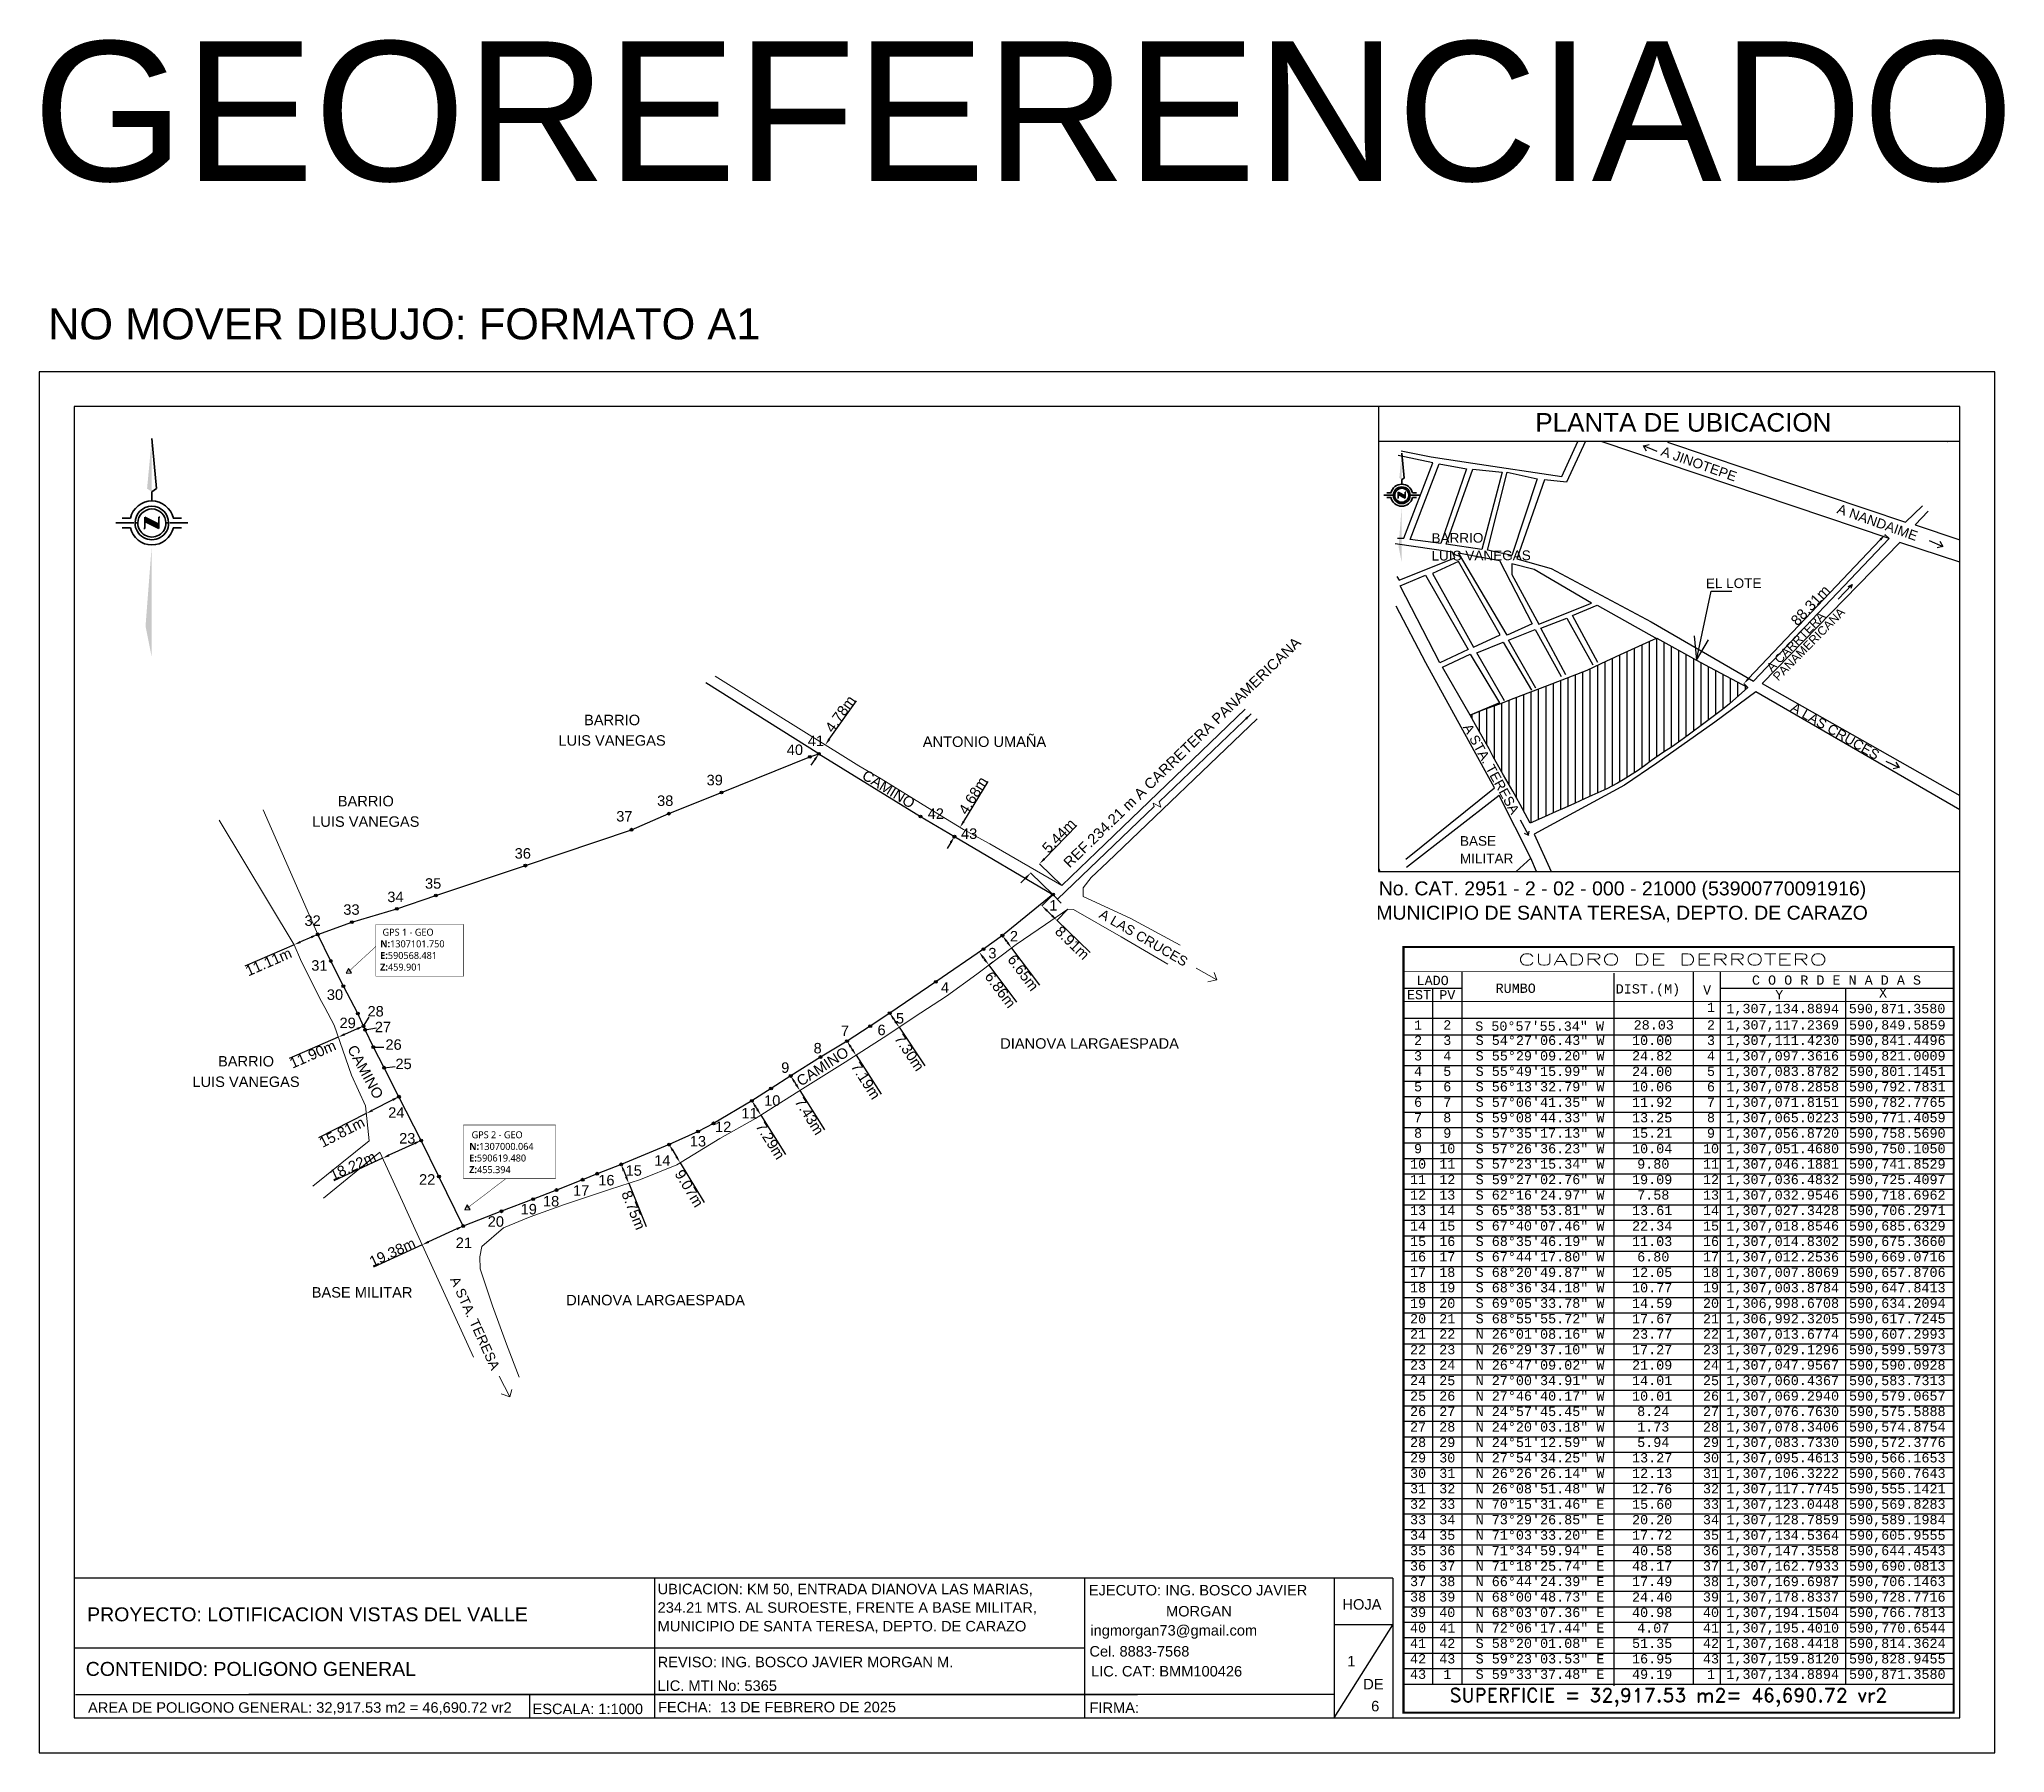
# Model space of a CAD drawing. Header units: millimetres. Extents: x 590435 to 591281, y 1306766 to 1307503.
import ezdxf
from ezdxf.enums import TextEntityAlignment as Align

# ---------------------------------------------------------------- set-up
doc = ezdxf.new("R2010")
doc.units = ezdxf.units.MM
doc.header["$PDMODE"] = 32
doc.header["$PDSIZE"] = 0.2
for name, color, linetype in [('2', 1, 'Continuous'), ('A-JARDINERAS', 4, 'Continuous'), ('CAJETIN', 5, 'Continuous'), ('CERCO', 6, 'Continuous'), ('CIRCULO', 1, 'Continuous'), ('CVL_CUADCON', 1, 'Continuous'), ('CVL_CUADCON_LIN', 8, 'Continuous'), ('CVL_CUADCON_TIT', 1, 'Continuous'), ('CVL_CUADCON_TX', 2, 'Continuous'), ('CVL_PUNTO', 2, 'Continuous'), ('MOJONES GEODESICOS', 7, 'Continuous'), ('poligono', 4, 'Continuous'), ('POLIGONO MATRIZ REPLANTEO', 3, 'Continuous'), ('POLIGONO PLANO', 1, 'Continuous'), ('TEXT. FORMAT.', 2, 'Continuous')]:
    doc.layers.add(name, color=color, linetype=linetype)
for name, color, linetype, lineweight in [('_TEXTO', 2, 'Continuous', 25), ('COTAS', 3, 'Continuous', 5), ('PUNTOS PI MATRIZ', 2, 'Continuous', 5)]:
    doc.layers.add(name, color=color, linetype=linetype, lineweight=lineweight)
doc.layers.add('POL. GENERAL', color=7, linetype='Continuous', lineweight=35, true_color=0xcb1558)
doc.styles.add('CURVAS', font='arial.ttf', dxfattribs={"height": 1})
doc.styles.add('HUECA1', font='hueca1.shx')
doc.styles.add('MONOTXT4', font='monotxt4.shx')
doc.styles.add('PUNTOS PI', font='arial.ttf', dxfattribs={"height": 4.5})
doc.styles.add('ROTULOS PI', font='arial.ttf', dxfattribs={"height": 3.5})
doc.dimstyles.get("Standard").update_dxf_attribs({"dimtxt": 4.5, "dimasz": 3, "dimexe": 0.05, "dimexo": 0.0625, "dimgap": 0.09, "dimtad": 2, "dimzin": 0, "dimdsep": 46, "dimtxsty": 'PUNTOS PI', "dimcen": 0.09, "dimclrd": 1, "dimclre": 1, "dimclrt": 3, "dimaunit": 1, "dimadec": 3, "dimazin": 0, "dimtfac": 1, "dimtofl": 0, "dimtmove": 0, "dimatfit": 3, "dimfxl": 1, "dimtolj": 1, "dimtzin": 0, "dimarcsym": 0})

msp = doc.modelspace()

# ---------------------------------------------------------------- texts
at = {"style": 'ROTULOS PI'}
for s, height, p in [('NO MOVER DIBUJO: FORMATO A1', 13.33333, (590439.188, 1307373.684)), ('PLANTA DE UBICACION', 8, (591078.805, 1307334.001)), ('No. CAT. 2951 - 2 - 02 - 000 - 21000 (53900770091916)', 6, (591011.434, 1307134.562)), ('MUNICIPIO DE SANTA TERESA, DEPTO. DE CARAZO', 6, (591010.379, 1307124.094))]:
    msp.add_text(s, height=height, dxfattribs=at).set_placement(p)
at = {"layer": '_TEXTO', "style": 'PUNTOS PI'}
for s, p in [('BARRIO', (590681.739, 1307207.747)), ('ANTONIO UMAÑA', (590841.906, 1307198.403, -460.616)), ('LUIS VANEGAS', (590681.739, 1307198.94)), ('BARRIO', (590575.829, 1307172.847)), ('LUIS VANEGAS', (590575.829, 1307164.04)), ('DIANOVA LARGAESPADA', (590887.096, 1307068.598, -460.616)), ('BARRIO', (590524.31, 1307060.949)), ('LUIS VANEGAS', (590524.31, 1307052.142)), ('BASE MILITAR', (590574.222, 1306961.559, -460.616)), ('DIANOVA LARGAESPADA', (590700.445, 1306958.237, -460.616))]:
    msp.add_text(s, height=4.5, dxfattribs=at).set_placement(p, align=Align.CENTER)
for rotation, p in [(328.18485, (590799.485, 1307178.343)), (298.42154, (590573.683, 1307057.542)), (33.015572, (590773.473, 1307059.082))]:
    msp.add_text('CAMINO', height=4.5, rotation=rotation, dxfattribs=at).set_placement(p, align=Align.CENTER)
at = {"layer": '_TEXTO', "char_height": 3, "attachment_point": 4, "style": 'PUNTOS PI'}
for s, insert in [('{\\fRoboto Black|b0|i0|c0|p2;\\C1; GPS 1 - GEO}\\P{\\fRoboto Thin|b1|i0|c0|p2;\\C2;N:\\fRoboto Thin|b0|i0|c0|p2;1307101.750}\\P{\\fRoboto Thin|b1|i0|c0|p2;\\C3;E:\\fRoboto Thin|b0|i0|c0|p2;590568.481}\\P{\\fRoboto Thin|b1|i0|c0|p2;\\C4;Z:\\fRoboto Thin|b0|i0|c0|p2;459.901}', (590582, 1307111.181)), ('{\\fRoboto Black|b0|i0|c0|p2;\\C1; GPS 2 - GEO}\\P{\\fRoboto Thin|b1|i0|c0|p2;\\C2;N:\\fRoboto Thin|b0|i0|c0|p2;1307000.064}\\P{\\fRoboto Thin|b1|i0|c0|p2;\\C3;E:\\fRoboto Thin|b0|i0|c0|p2;590619.480}\\P{\\fRoboto Thin|b1|i0|c0|p2;\\C4;Z:\\fRoboto Thin|b0|i0|c0|p2;455.394}', (590620.295, 1307024.057))]:
    msp.add_mtext(s, dxfattribs=dict(at, insert=insert))
at = {"layer": 'A-JARDINERAS', "style": 'PUNTOS PI'}
msp.add_text('GEOREFERENCIADO', height=60, dxfattribs=at).set_placement((590432.492, 1307441.868))
at = {"layer": 'COTAS', "color": 3, "insert": (590926.893, 1307196.057), "char_height": 4.5, "attachment_point": 5, "rotation": 44.079894, "style": 'PUNTOS PI'}
msp.add_mtext('\\A1;REF.234.21 m A CARRETERA PANAMERICANA', dxfattribs=at)
at = {"layer": 'CVL_CUADCON_TIT', "color": 1, "style": 'HUECA1', "width": 1.450219}
msp.add_text('CUADRO DE DERROTERO', height=5, dxfattribs=at).set_placement((591071.397, 1307104.463), (591204.334, 1307104.463), align=Align.FIT)
at = {"layer": 'CVL_CUADCON_TIT', "color": 1, "style": 'MONOTXT4'}
for s, p in [('LADO', (591034.642, 1307095.977)), ('C O O R D E N A D A S', (591208.315, 1307096.125)), ('X', (591228.324, 1307090.577)), ('EST', (591028.765, 1307089.838)), ('PV', (591040.937, 1307089.809)), ('Y', (591183.696, 1307089.87))]:
    msp.add_text(s, height=4, dxfattribs=at).set_placement(p, align=Align.CENTER)
at = {"layer": 'CVL_CUADCON_TIT', "color": 1}
for s, height, style, p in [('RUMBO', 4, 'MONOTXT4', (591070.351, 1307094.62)), ('DIST.(M)', 4, 'MONOTXT4', (591127.224, 1307093.913)), ('V', 4, 'MONOTXT4', (591152.68, 1307093.913)), ('SUPERFICIE = 32,917.53 m2= 46,690.72 vr2', 6, 'HUECA1', (591136.025, 1306789.643))]:
    msp.add_text(s, height=height, dxfattribs=dict(at, style=style)).set_placement(p, align=Align.MIDDLE)
at = {"layer": 'CVL_CUADCON_TX', "style": 'CURVAS'}
for s, height, rotation, p in [('A JINOTEPE', 4.1667, 340.417117, (591132.463, 1307323.896)), ('A NANDAIME', 4.1667, 340.417117, (591208.195, 1307299.089)), ('BARRIO ', 4.1667, 0.259435, (591034.149, 1307286.162)), ('LUIS VANEGAS', 4.16667, 0.259435, (591034.149, 1307278.555)), ('EL LOTE', 4.1667, 0.259435, (591152.125, 1307266.664)), ('A CARRTERA ', 3.7, 45.533498, (591180.488, 1307230.525)), ('PANAMERICANA', 3.7, 45.533498, (591183.279, 1307226.508)), ('A LAS CRUCES', 4.16667, 329.855872, (591188.26, 1307214.141)), ('A STA. TERESA', 4.16667, 298.967787, (591047.534, 1307206.898)), ('BASE', 4.1667, 0.259435, (591046.388, 1307155.864)), ('MILITAR', 4.1667, 0.259435, (591046.388, 1307148.257)), ('A LAS CRUCES', 4.16667, 329.855872, (590890.805, 1307125.236)), ('A STA. TERESA', 4.16667, 294.356633, (590611.96, 1306969.404))]:
    msp.add_text(s, height=height, rotation=rotation, dxfattribs=at).set_placement(p)
at = {"layer": 'CVL_CUADCON_TX', "color": 2, "style": 'MONOTXT4'}
for s, p in [('1', (591154.341, 1307084.441)), ('1', (591028.369, 1307076.843)), ('2', (591040.925, 1307076.843)), ('2', (591154.341, 1307076.843)), ('2', (591028.369, 1307070.193)), ('3', (591040.925, 1307070.193)), ('3', (591154.341, 1307070.193)), ('4', (591028.369, 1307056.893)), ('3', (591028.369, 1307063.543)), ('4', (591040.925, 1307063.543)), ('5', (591040.925, 1307056.893)), ('4', (591154.341, 1307063.543)), ('5', (591154.341, 1307056.893)), ('5', (591028.369, 1307050.243)), ('6', (591040.925, 1307050.243)), ('6', (591154.341, 1307050.243)), ('6', (591028.369, 1307043.594)), ('7', (591040.925, 1307043.594)), ('7', (591154.341, 1307043.594)), ('7', (591028.369, 1307036.944)), ('8', (591040.925, 1307036.944)), ('8', (591154.341, 1307036.944)), ('8', (591028.369, 1307030.294)), ('9', (591028.369, 1307023.644)), ('10', (591040.925, 1307023.644)), ('9', (591040.925, 1307030.294)), ('10', (591154.341, 1307023.644)), ('9', (591154.341, 1307030.294)), ('10', (591028.369, 1307016.994)), ('11', (591040.925, 1307016.994)), ('11', (591154.341, 1307016.994)), ('11', (591028.369, 1307010.344)), ('12', (591040.925, 1307010.344)), ('12', (591154.341, 1307010.344)), ('12', (591028.369, 1307003.695)), ('13', (591040.925, 1307003.695)), ('13', (591154.341, 1307003.695)), ('13', (591028.369, 1306997.045)), ('14', (591028.369, 1306990.395)), ('14', (591040.925, 1306997.045)), ('15', (591040.925, 1306990.395)), ('14', (591154.341, 1306997.045)), ('15', (591154.341, 1306990.395)), ('15', (591028.369, 1306983.745)), ('16', (591040.925, 1306983.745)), ('16', (591154.341, 1306983.745)), ('16', (591028.369, 1306977.095)), ('17', (591040.925, 1306977.095)), ('17', (591154.341, 1306977.095)), ('17', (591028.369, 1306970.446)), ('18', (591028.369, 1306963.796)), ('18', (591040.925, 1306970.446)), ('19', (591040.925, 1306963.796)), ('18', (591154.341, 1306970.446)), ('19', (591154.341, 1306963.796)), ('19', (591028.369, 1306957.146)), ('20', (591040.925, 1306957.146)), ('20', (591154.341, 1306957.146)), ('20', (591028.369, 1306950.496)), ('21', (591040.925, 1306950.496)), ('21', (591154.341, 1306950.496)), ('21', (591028.369, 1306943.846)), ('22', (591040.925, 1306943.846)), ('22', (591154.341, 1306943.846)), ('22', (591028.369, 1306937.196)), ('23', (591028.369, 1306930.547)), ('23', (591040.925, 1306937.196)), ('24', (591040.925, 1306930.547)), ('23', (591154.341, 1306937.196)), ('24', (591154.341, 1306930.547)), ('24', (591028.369, 1306923.897)), ('25', (591040.925, 1306923.897)), ('25', (591154.341, 1306923.897)), ('25', (591028.369, 1306917.247)), ('26', (591040.925, 1306917.247)), ('26', (591154.341, 1306917.247)), ('26', (591028.369, 1306910.597)), ('27', (591040.925, 1306910.597)), ('27', (591154.341, 1306910.597)), ('27', (591028.369, 1306903.947)), ('28', (591028.369, 1306897.297)), ('28', (591040.925, 1306903.947)), ('29', (591040.925, 1306897.297)), ('28', (591154.341, 1306903.947)), ('29', (591154.341, 1306897.297)), ('29', (591028.369, 1306890.648)), ('30', (591040.925, 1306890.648)), ('30', (591154.341, 1306890.648)), ('30', (591028.369, 1306883.998)), ('31', (591040.925, 1306883.998)), ('31', (591154.341, 1306883.998)), ('31', (591028.369, 1306877.348)), ('32', (591028.369, 1306870.698)), ('32', (591040.925, 1306877.348)), ('33', (591040.925, 1306870.698)), ('32', (591154.341, 1306877.348)), ('33', (591154.341, 1306870.698)), ('33', (591028.369, 1306864.048)), ('34', (591040.925, 1306864.048)), ('34', (591154.341, 1306864.048)), ('34', (591028.369, 1306857.398)), ('35', (591040.925, 1306857.398)), ('35', (591154.341, 1306857.398)), ('35', (591028.369, 1306850.749)), ('36', (591040.925, 1306850.749)), ('36', (591154.341, 1306850.749)), ('36', (591028.369, 1306844.099)), ('37', (591028.369, 1306837.449)), ('37', (591040.925, 1306844.099)), ('38', (591040.925, 1306837.449)), ('37', (591154.341, 1306844.099)), ('38', (591154.341, 1306837.449)), ('38', (591028.369, 1306830.799)), ('39', (591040.925, 1306830.799)), ('39', (591154.341, 1306830.799)), ('39', (591028.369, 1306824.149)), ('40', (591040.925, 1306824.149)), ('40', (591154.341, 1306824.149)), ('40', (591028.369, 1306817.499)), ('41', (591040.925, 1306817.499)), ('41', (591154.341, 1306817.499)), ('41', (591028.369, 1306810.85)), ('42', (591028.369, 1306804.2)), ('42', (591040.925, 1306810.85)), ('43', (591040.925, 1306804.2)), ('42', (591154.341, 1306810.85)), ('43', (591154.341, 1306804.2)), ('43', (591028.369, 1306797.55)), ('1', (591040.925, 1306797.55)), ('1', (591154.341, 1306797.55))]:
    msp.add_text(s, height=4, dxfattribs=at).set_placement(p, align=Align.CENTER)
for s, p in [('1,307,134.8894', (591160.956, 1307083.887)), ('590,871.3580', (591213.604, 1307083.887)), ('S 50%%d57\'55.34" W', (591052.949, 1307076.318)), ('28.03', (591121.076, 1307076.843)), ('1,307,117.2369', (591160.956, 1307076.843)), ('590,849.5859', (591213.698, 1307076.843)), ('S 54%%d27\'06.43" W', (591053.131, 1307070.193)), ('10.00', (591120.385, 1307070.193)), ('1,307,111.4230', (591160.956, 1307070.193)), ('590,841.4496', (591213.698, 1307070.193)), ('S 55%%d29\'09.20" W', (591053.131, 1307063.543)), ('S 55%%d49\'15.99" W', (591053.131, 1307056.893)), ('24.82', (591120.385, 1307063.543)), ('24.00', (591120.385, 1307056.893)), ('1,307,097.3616', (591160.956, 1307063.543)), ('1,307,083.8782', (591160.956, 1307056.893)), ('590,821.0009', (591213.698, 1307063.543)), ('590,801.1451', (591213.698, 1307056.893)), ('S 56%%d13\'32.79" W', (591053.131, 1307050.243)), ('10.06', (591120.385, 1307050.243)), ('1,307,078.2858', (591160.956, 1307050.243)), ('590,792.7831', (591213.698, 1307050.243)), ('S 57%%d06\'41.35" W', (591053.131, 1307043.594)), ('11.92', (591120.385, 1307043.594)), ('1,307,071.8151', (591160.956, 1307043.594)), ('590,782.7765', (591213.698, 1307043.594)), ('S 59%%d08\'44.33" W', (591053.131, 1307036.944)), ('13.25', (591120.385, 1307036.944)), ('1,307,065.0223', (591160.956, 1307036.944)), ('590,771.4059', (591213.698, 1307036.944)), ('S 57%%d35\'17.13" W', (591053.131, 1307030.294)), ('S 57%%d26\'36.23" W', (591053.131, 1307023.644)), ('15.21', (591120.385, 1307030.294)), ('10.04', (591120.385, 1307023.644)), ('1,307,056.8720', (591160.956, 1307030.294)), ('1,307,051.4680', (591160.956, 1307023.644)), ('590,758.5690', (591213.698, 1307030.294)), ('590,750.1050', (591213.698, 1307023.644)), ('S 57%%d23\'15.34" W', (591053.131, 1307016.994)), ('9.80', (591122.602, 1307016.994)), ('1,307,046.1881', (591160.956, 1307016.994)), ('590,741.8529', (591213.698, 1307016.994)), ('S 59%%d27\'02.76" W', (591053.131, 1307010.344)), ('19.09', (591120.385, 1307010.344)), ('1,307,036.4832', (591160.956, 1307010.344)), ('590,725.4097', (591213.698, 1307010.344)), ('S 62%%d16\'24.97" W', (591053.131, 1307003.695)), ('S 65%%d38\'53.81" W', (591053.131, 1306997.045)), ('7.58', (591122.602, 1307003.695)), ('1,307,032.9546', (591160.956, 1307003.695)), ('590,718.6962', (591213.698, 1307003.695)), ('S 67%%d40\'07.46" W', (591053.131, 1306990.395)), ('22.34', (591120.385, 1306990.395)), ('13.61', (591120.385, 1306997.045)), ('1,307,027.3428', (591160.956, 1306997.045)), ('1,307,018.8546', (591160.956, 1306990.395)), ('590,706.2971', (591213.698, 1306997.045)), ('590,685.6329', (591213.698, 1306990.395)), ('S 68%%d35\'46.19" W', (591053.131, 1306983.745)), ('11.03', (591120.385, 1306983.745)), ('1,307,014.8302', (591160.956, 1306983.745)), ('590,675.3660', (591213.698, 1306983.745)), ('S 67%%d44\'17.80" W', (591053.131, 1306977.095)), ('6.80', (591122.602, 1306977.095)), ('1,307,012.2536', (591160.956, 1306977.095)), ('590,669.0716', (591213.698, 1306977.095)), ('S 68%%d20\'49.87" W', (591053.131, 1306970.446)), ('S 68%%d36\'34.18" W', (591053.131, 1306963.796)), ('12.05', (591120.385, 1306970.446)), ('10.77', (591120.385, 1306963.796)), ('1,307,007.8069', (591160.956, 1306970.446)), ('1,307,003.8784', (591160.956, 1306963.796)), ('590,657.8706', (591213.698, 1306970.446)), ('590,647.8413', (591213.698, 1306963.796)), ('S 69%%d05\'33.78" W', (591053.131, 1306957.146)), ('14.59', (591120.385, 1306957.146)), ('1,306,998.6708', (591160.956, 1306957.146)), ('590,634.2094', (591213.698, 1306957.146)), ('S 68%%d55\'55.72" W', (591053.131, 1306950.496)), ('17.67', (591120.385, 1306950.496)), ('1,306,992.3205', (591160.956, 1306950.496)), ('590,617.7245', (591213.698, 1306950.496)), ('N 26%%d01\'08.16" W', (591053.131, 1306943.846)), ('23.77', (591120.385, 1306943.846)), ('1,307,013.6774', (591160.956, 1306943.846)), ('590,607.2993', (591213.698, 1306943.846)), ('N 26%%d29\'37.10" W', (591053.131, 1306937.196)), ('N 26%%d47\'09.02" W', (591053.131, 1306930.547)), ('21.09', (591120.385, 1306930.547)), ('17.27', (591120.385, 1306937.196)), ('1,307,029.1296', (591160.956, 1306937.196)), ('1,307,047.9567', (591160.956, 1306930.547)), ('590,599.5973', (591213.698, 1306937.196)), ('590,590.0928', (591213.698, 1306930.547)), ('N 27%%d00\'34.91" W', (591053.131, 1306923.897)), ('14.01', (591120.385, 1306923.897)), ('1,307,060.4367', (591160.956, 1306923.897)), ('590,583.7313', (591213.698, 1306923.897)), ('N 27%%d46\'40.17" W', (591053.131, 1306917.247)), ('10.01', (591120.385, 1306917.247)), ('1,307,069.2940', (591160.956, 1306917.247)), ('590,579.0657', (591213.698, 1306917.247)), ('N 24%%d57\'45.45" W', (591053.131, 1306910.597)), ('N 24%%d20\'03.18" W', (591053.131, 1306903.947)), ('8.24', (591122.602, 1306910.597)), ('1,307,076.7630', (591160.956, 1306910.597)), ('590,575.5888', (591213.698, 1306910.597)), ('N 24%%d51\'12.59" W', (591053.131, 1306897.297)), ('5.94', (591122.602, 1306897.297)), ('1.73', (591122.602, 1306903.947)), ('1,307,078.3406', (591160.956, 1306903.947)), ('1,307,083.7330', (591160.956, 1306897.297)), ('590,574.8754', (591213.698, 1306903.947)), ('590,572.3776', (591213.698, 1306897.297)), ('N 27%%d54\'34.25" W', (591053.131, 1306890.648)), ('13.27', (591120.385, 1306890.648)), ('1,307,095.4613', (591160.956, 1306890.648)), ('590,566.1653', (591213.698, 1306890.648)), ('N 26%%d26\'26.14" W', (591053.131, 1306883.998)), ('12.13', (591120.385, 1306883.998)), ('1,307,106.3222', (591160.956, 1306883.998)), ('590,560.7643', (591213.698, 1306883.998)), ('N 26%%d08\'51.48" W', (591053.131, 1306877.348)), ('N 70%%d15\'31.46" E', (591053.131, 1306870.698)), ('12.76', (591120.385, 1306877.348)), ('15.60', (591120.385, 1306870.698)), ('1,307,117.7745', (591160.956, 1306877.348)), ('1,307,123.0448', (591160.956, 1306870.698)), ('590,555.1421', (591213.698, 1306877.348)), ('590,569.8283', (591213.698, 1306870.698)), ('N 73%%d29\'26.85" E', (591053.131, 1306864.048)), ('20.20', (591120.385, 1306864.048)), ('1,307,128.7859', (591160.956, 1306864.048)), ('590,589.1984', (591213.698, 1306864.048)), ('N 71%%d03\'33.20" E', (591053.131, 1306857.398)), ('17.72', (591120.385, 1306857.398)), ('1,307,134.5364', (591160.956, 1306857.398)), ('590,605.9555', (591213.698, 1306857.398)), ('N 71%%d34\'59.94" E', (591053.131, 1306850.749)), ('40.58', (591120.385, 1306850.749)), ('1,307,147.3558', (591160.956, 1306850.749)), ('590,644.4543', (591213.698, 1306850.749)), ('N 71%%d18\'25.74" E', (591053.131, 1306844.099)), ('N 66%%d44\'24.39" E', (591053.131, 1306837.449)), ('48.17', (591120.385, 1306844.099)), ('17.49', (591120.385, 1306837.449)), ('1,307,162.7933', (591160.956, 1306844.099)), ('1,307,169.6987', (591160.956, 1306837.449)), ('590,690.0813', (591213.698, 1306844.099)), ('590,706.1463', (591213.698, 1306837.449)), ('N 68%%d00\'48.73" E', (591053.131, 1306830.799)), ('24.40', (591120.385, 1306830.799)), ('1,307,178.8337', (591160.956, 1306830.799)), ('590,728.7716', (591213.698, 1306830.799)), ('N 68%%d03\'07.36" E', (591053.131, 1306824.149)), ('40.98', (591120.385, 1306824.149)), ('1,307,194.1504', (591160.956, 1306824.149)), ('590,766.7813', (591213.698, 1306824.149)), ('S 58%%d20\'01.08" E', (591053.131, 1306810.85)), ('N 72%%d06\'17.44" E', (591053.131, 1306817.499)), ('4.07', (591122.602, 1306817.499)), ('1,307,195.4010', (591160.956, 1306817.499)), ('590,770.6544', (591213.698, 1306817.499)), ('S 59%%d23\'03.53" E', (591053.131, 1306804.2)), ('51.35', (591120.385, 1306810.85)), ('16.95', (591120.385, 1306804.2)), ('1,307,168.4418', (591160.956, 1306810.85)), ('1,307,159.8120', (591160.956, 1306804.2)), ('590,814.3624', (591213.698, 1306810.85)), ('590,828.9455', (591213.698, 1306804.2)), ('S 59%%d33\'37.48" E', (591053.131, 1306797.55)), ('49.19', (591120.385, 1306797.55)), ('1,307,134.8894', (591160.956, 1306797.55)), ('590,871.3580', (591213.698, 1306797.55))]:
    msp.add_text(s, height=4, dxfattribs=at).set_placement(p)
at = {"layer": 'PUNTOS PI MATRIZ', "color": 2, "style": 'PUNTOS PI'}
for s, p in [('40', (590756.876, 1307194.94)), ('41', (590765.925, 1307198.793)), ('39', (590722.39, 1307181.907)), ('37', (590683.535, 1307166.325)), ('38', (590701.095, 1307173.029)), ('42', (590817.473, 1307167.468)), ('43', (590831.802, 1307158.852)), ('36', (590639.848, 1307150.36)), ('35', (590601.286, 1307137.425)), ('33', (590566.163, 1307126.2)), ('34', (590585.089, 1307131.657)), ('1', (590869.779, 1307127.992)), ('32', (590549.465, 1307121.431)), ('3', (590843.558, 1307107.456)), ('2', (590852.831, 1307114.735)), ('31', (590552.373, 1307102.172)), ('30', (590559.07, 1307089.598)), ('4', (590823.17, 1307092.709)), ('28', (590576.555, 1307082.463)), ('29', (590564.529, 1307077.444)), ('27', (590579.707, 1307075.702)), ('7', (590780.152, 1307074.081)), ('6', (590795.874, 1307074.424)), ('5', (590803.834, 1307079.428)), ('26', (590584.276, 1307068.136)), ('8', (590768.408, 1307066.583)), ('25', (590588.575, 1307059.84)), ('9', (590754.456, 1307058.229)), ('24', (590585.465, 1307038.894)), ('10', (590747.117, 1307044.068)), ('12', (590726.006, 1307032.755)), ('11', (590737.362, 1307038.632)), ('23', (590590.149, 1307027.816)), ('13', (590715.168, 1307026.545)), ('15', (590687.563, 1307013.955)), ('14', (590699.858, 1307018.293)), ('22', (590598.703, 1307010.131)), ('17', (590664.96, 1307005.397)), ('16', (590675.798, 1307009.794)), ('19', (590642.404, 1306997.339)), ('18', (590652.006, 1307000.76)), ('20', (590628.266, 1306992.039)), ('21', (590614.513, 1306982.894))]:
    msp.add_text(s, height=4.5, dxfattribs=at).set_placement(p)
at = {"layer": 'TEXT. FORMAT.', "style": 'ROTULOS PI'}
for s, height, p in [('UBICACION: KM 50, ENTRADA DIANOVA LAS MARIAS,', 4.5, (590701.324, 1306833.955)), ('EJECUTO: ING. BOSCO JAVIER', 4.5, (590886.776, 1306833.442)), ('PROYECTO: LOTIFICACION VISTAS DEL VALLE', 6, (590455.968, 1306822.313)), ('234.21 MTS. AL SUROESTE, FRENTE A BASE MILITAR,', 4.5, (590701.324, 1306826.006)), ('MORGAN', 4.5, (590919.969, 1306824.395)), ('HOJA', 4.5, (590995.852, 1306827.348)), ('MUNICIPIO DE SANTA TERESA, DEPTO. DE CARAZO', 4.5, (590701.324, 1306817.965)), ('ingmorgan73@gmail.com', 4.5, (590887.433, 1306816.189)), ('REVISO: ING. BOSCO JAVIER MORGAN M.', 4.5, (590701.338, 1306802.554)), ('Cel. 8883-7568', 4.5, (590887.038, 1306807.156)), ('1', 4.5, (590997.924, 1306802.93)), ('CONTENIDO: POLIGONO GENERAL ', 6, (590455.384, 1306798.837)), ('LIC. CAT: BMM100426', 4.5, (590887.741, 1306798.591)), ('LIC. MTI No: 5365', 4.5, (590701.297, 1306792.401)), ('DE', 4.5, (591004.796, 1306793.059)), ('AREA DE POLIGONO GENERAL: 32,917.53 m2 = 46,690.72 vr2', 4.5, (590456.372, 1306783.001)), ('ESCALA: 1:1000', 4.5, (590647.528, 1306782.414)), ('FECHA:  13 DE FEBRERO DE 2025', 4.5, (590701.505, 1306783.175)), ('FIRMA:', 4.5, (590887.066, 1306782.896)), ('6', 4.5, (591008.194, 1306783.59))]:
    msp.add_text(s, height=height, dxfattribs=at).set_placement(p)

# ---------------------------------------------------------------- blocks, each defined once
blk = doc.blocks.new('Norte Top 100')
blk.add_hatch(color=1).paths.add_polyline_path([(-0.09, 0.077), (-0.09, 0.021), (0.091, -0.073), (0.091, -0.017)])
at = {"color": 1, "linetype": 'Continuous'}
for p, q in [((-0.001, 1.096), (0.06, 0.447)), ((0.06, 0.447), (-0.001, 0.406)), ((-0.001, 0.406), (-0.001, 0.284)), ((-0.235, 0), (-0.468, 0)), ((-0.278, 0.061), (-0.387, 0.061)), ((-0.09, 0.021), (-0.09, 0.077)), ((-0.09, 0.077), (0.091, -0.017)), ((-0.09, -0.073), (-0.09, 0.021)), ((0.091, -0.073), (-0.09, 0.021)), ((-0.09, 0.021), (-0.09, 0.021)), ((0.091, 0.077), (0.105, 0.077)), ((0.091, -0.017), (0.091, 0.077)), ((0.218, 0), (0.182, 0)), ((0.182, 0), (0.182, 0)), ((0.182, 0), (0.182, 0)), ((0.182, 0), (0.218, 0)), ((0.218, 0), (0.218, 0)), ((0.235, 0), (0.466, 0)), ((0.277, 0.061), (0.385, 0.061)), ((-0.278, -0.061), (-0.386, -0.061)), ((-0.182, 0), (-0.218, 0)), ((-0.218, 0), (-0.218, 0)), ((-0.218, 0), (-0.218, 0)), ((-0.218, 0), (-0.182, 0)), ((-0.182, 0), (-0.182, 0)), ((-0.182, 0), (-0.182, 0)), ((-0.105, -0.073), (-0.09, -0.073)), ((0.091, -0.017), (0.091, -0.017)), ((0.091, -0.017), (0.091, -0.073)), ((0.091, -0.073), (0.091, -0.073)), ((0.277, -0.061), (0.385, -0.061))]:
    blk.add_line(p, q, dxfattribs=at)
for major_axis, start_param, end_param in [((-0.202, 0.202), 4.142401, 6.852951), ((0.154, 0.154), 5.497919, 8.639511), ((0.154, 0.154), 2.356327, 5.49792), ((-0.129, 0.129), 3.927124, 7.068716), ((-0.129, 0.129), 0.785531, 3.927124), ((0.202, 0.202), 2.571332, 5.282582)]:
    blk.add_ellipse((0, 0), major_axis=major_axis, ratio=1, start_param=start_param, end_param=end_param, dxfattribs=at)
for points in [[(-0.001, 0.406), (-0.062, 0.447), (-0.001, 1.096)], [(-0.001, -0.284), (-0.082, -1.339), (-0.001, -1.745)]]:
    blk.add_solid(points, dxfattribs=at)
blk = doc.blocks.new('*D298')
at = {"layer": 'COTAS', "color": 1, "lineweight": -2, "transparency": 16777216}
for p, q in [((591230.93, 1307288.04), (591229.17, 1307289.71)), ((591170.5, 1307227.79), (591227.15, 1307287.5)), ((591170.16, 1307223.98), (591168.4, 1307225.65))]:
    blk.add_line(p, q, dxfattribs=at)
at = {"layer": 'COTAS', "color": 1, "transparency": 16777216}
for points in [[(591226.78, 1307287.85), (591227.51, 1307287.16), (591229.21, 1307289.68)], [(591170.14, 1307228.13), (591170.86, 1307227.45), (591168.44, 1307225.61)]]:
    blk.add_solid(points, dxfattribs=at)
at = {"layer": 'Defpoints', "color": 0, "transparency": 16777216}
for p in [(591229.21, 1307289.68), (591230.98, 1307288), (591170.21, 1307223.93)]:
    blk.add_point(p, dxfattribs=at)
at = {"layer": 'COTAS', "color": 3, "transparency": 16777216, "insert": (591197.09, 1307259.29), "char_height": 4.5, "attachment_point": 5, "rotation": 46.51055, "style": 'PUNTOS PI'}
blk.add_mtext('\\A1;88.31m', dxfattribs=at)
blk = doc.blocks.new('AeccTickTriangle')
at = {"color": 0, "linetype": 'ByBlock', "lineweight": -2}
blk.add_lwpolyline([(0, 0.67), (-0.58, -0.33), (0.58, -0.33)], close=True, dxfattribs=at)
at = {"color": 0, "linetype": 'ByBlock', "lineweight": -2, "const_width": 0.0625}
blk.add_lwpolyline([(-0.03, 0, 1), (0.03, 0, 1)], format="xyb", close=True, dxfattribs=at)
blk = doc.blocks.new('*D299')
at = {"layer": 'COTAS', "color": 1, "lineweight": -2, "transparency": 16777216}
for p, q in [((590775.15, 1307201.75), (590786.8, 1307218.21)), ((590773.36, 1307199.34), (590773.37, 1307199.33)), ((590768.92, 1307192.95), (590767.19, 1307190.5)), ((590770.6, 1307195.44), (590770.61, 1307195.43))]:
    blk.add_line(p, q, dxfattribs=at)
at = {"layer": 'COTAS', "color": 1, "transparency": 16777216}
for points in [[(590774.74, 1307202.04), (590775.56, 1307201.46), (590773.41, 1307199.3)], [(590768.51, 1307193.24), (590769.33, 1307192.66), (590770.65, 1307195.4)]]:
    blk.add_solid(points, dxfattribs=at)
at = {"layer": 'Defpoints', "color": 0, "transparency": 16777216}
for p in [(590773.41, 1307199.3), (590773.41, 1307199.3), (590770.65, 1307195.4)]:
    blk.add_point(p, dxfattribs=at)
at = {"layer": 'COTAS', "color": 3, "transparency": 16777216, "insert": (590779.89, 1307212.58), "char_height": 4.5, "attachment_point": 5, "rotation": 54.71123, "style": 'PUNTOS PI'}
blk.add_mtext('\\A1;4.78m', dxfattribs=at)
blk = doc.blocks.new('*D300')
at = {"layer": 'COTAS', "color": 1, "lineweight": -2, "transparency": 16777216}
for p, q in [((590867.64, 1307150.25), (590881.57, 1307164.59)), ((590875.1, 1307138.84), (590865.52, 1307148.14)), ((590859.68, 1307142.05), (590857.59, 1307139.89)), ((590871.31, 1307134.93), (590861.73, 1307144.23))]:
    blk.add_line(p, q, dxfattribs=at)
at = {"layer": 'COTAS', "color": 1, "transparency": 16777216}
for points in [[(590867.29, 1307150.6), (590868, 1307149.91), (590865.56, 1307148.1)], [(590859.32, 1307142.39), (590860.04, 1307141.7), (590861.77, 1307144.2)]]:
    blk.add_solid(points, dxfattribs=at)
at = {"layer": 'Defpoints', "color": 0, "transparency": 16777216}
for p in [(590865.56, 1307148.1), (590875.15, 1307138.79, -3.13), (590871.36, 1307134.89)]:
    blk.add_point(p, dxfattribs=at)
at = {"layer": 'COTAS', "color": 3, "transparency": 16777216, "insert": (590873.94, 1307160.16), "char_height": 4.5, "attachment_point": 5, "rotation": 45.85218, "style": 'PUNTOS PI'}
blk.add_mtext('\\A1;5.44m', dxfattribs=at)
blk = doc.blocks.new('*D301')
at = {"layer": 'COTAS', "color": 1, "lineweight": -2, "transparency": 16777216}
for p, q in [((590871.31, 1307134.84), (590866.61, 1307129.99)), ((590868.8, 1307127.93), (590870.89, 1307125.91)), ((590877.72, 1307128.65), (590873.01, 1307123.79)), ((590873.05, 1307123.82), (590887.41, 1307109.92))]:
    blk.add_line(p, q, dxfattribs=at)
at = {"layer": 'COTAS', "color": 1, "transparency": 16777216}
for points in [[(590869.15, 1307128.29), (590868.45, 1307127.58), (590866.64, 1307130.02)], [(590871.24, 1307126.27), (590870.54, 1307125.55), (590873.05, 1307123.82)]]:
    blk.add_solid(points, dxfattribs=at)
at = {"layer": 'Defpoints', "color": 0, "transparency": 16777216}
for p in [(590871.36, 1307134.89), (590877.76, 1307128.69, -460.62), (590873.05, 1307123.82)]:
    blk.add_point(p, dxfattribs=at)
at = {"layer": 'COTAS', "color": 3, "transparency": 16777216, "insert": (590879.65, 1307114.11), "char_height": 4.5, "attachment_point": 5, "rotation": 315.92618, "style": 'PUNTOS PI'}
blk.add_mtext('\\A1;8.91m', dxfattribs=at)
blk = doc.blocks.new('*D303')
at = {"layer": 'COTAS', "color": 1, "lineweight": -2, "transparency": 16777216}
for p, q in [((590832.96, 1307166.36), (590843.52, 1307183.54)), ((590831.34, 1307163.83), (590831.35, 1307163.83)), ((590827.38, 1307157.26), (590825.81, 1307154.7)), ((590828.89, 1307159.84), (590828.9, 1307159.84))]:
    blk.add_line(p, q, dxfattribs=at)
at = {"layer": 'COTAS', "color": 1, "transparency": 16777216}
for points in [[(590832.54, 1307166.62), (590833.39, 1307166.1), (590831.39, 1307163.8)], [(590826.95, 1307157.52), (590827.8, 1307156.99), (590828.95, 1307159.81)]]:
    blk.add_solid(points, dxfattribs=at)
at = {"layer": 'Defpoints', "color": 0, "transparency": 16777216}
for p in [(590831.39, 1307163.8, -3.13), (590831.39, 1307163.8), (590828.95, 1307159.81)]:
    blk.add_point(p, dxfattribs=at)
at = {"layer": 'COTAS', "color": 3, "transparency": 16777216, "insert": (590836.99, 1307177.48), "char_height": 4.5, "attachment_point": 5, "rotation": 58.44987, "style": 'PUNTOS PI'}
blk.add_mtext('\\A1;4.68m', dxfattribs=at)
blk = doc.blocks.new('*D304')
at = {"layer": 'COTAS', "color": 1, "lineweight": -2, "transparency": 16777216}
for p, q in [((590544.97, 1307113.31), (590523.85, 1307104.04)), ((590544.94, 1307113.37), (590544.95, 1307113.35)), ((590552.4, 1307116.57), (590547.71, 1307114.51)), ((590555.12, 1307117.83), (590555.12, 1307117.82))]:
    blk.add_line(p, q, dxfattribs=at)
at = {"layer": 'COTAS', "color": 1, "transparency": 16777216}
for points in [[(590547.51, 1307114.97), (590547.91, 1307114.06), (590544.97, 1307113.31)], [(590552.19, 1307117.03), (590552.6, 1307116.11), (590555.14, 1307117.77)]]:
    blk.add_solid(points, dxfattribs=at)
at = {"layer": 'Defpoints', "color": 0, "transparency": 16777216}
for p in [(590544.97, 1307113.31, -460.62), (590544.97, 1307113.31), (590555.14, 1307117.77, -460.62)]:
    blk.add_point(p, dxfattribs=at)
at = {"layer": 'COTAS', "color": 3, "transparency": 16777216, "insert": (590533.98, 1307105.92), "char_height": 4.5, "attachment_point": 5, "rotation": 23.69442, "style": 'PUNTOS PI'}
blk.add_mtext('\\A1;11.11m', dxfattribs=at)
blk = doc.blocks.new('*D306')
at = {"layer": 'COTAS', "color": 1, "lineweight": -2, "transparency": 16777216}
for p, q in [((590600.1, 1306984.27), (590579.12, 1306974.7)), ((590600.07, 1306984.33), (590600.08, 1306984.32)), ((590615, 1306991.07), (590602.83, 1306985.52)), ((590617.7, 1306992.38), (590617.7, 1306992.37))]:
    blk.add_line(p, q, dxfattribs=at)
at = {"layer": 'COTAS', "color": 1, "transparency": 16777216}
for points in [[(590602.62, 1306985.97), (590603.03, 1306985.06), (590600.1, 1306984.27)], [(590614.79, 1306991.53), (590615.2, 1306990.62), (590617.72, 1306992.32)]]:
    blk.add_solid(points, dxfattribs=at)
at = {"layer": 'Defpoints', "color": 0, "transparency": 16777216}
for p in [(590600.1, 1306984.27, -460.62), (590600.1, 1306984.27), (590617.72, 1306992.32)]:
    blk.add_point(p, dxfattribs=at)
at = {"layer": 'COTAS', "color": 3, "transparency": 16777216, "insert": (590587.25, 1306981.04), "char_height": 4.5, "attachment_point": 5, "rotation": 24.53433, "style": 'PUNTOS PI'}
blk.add_mtext('\\A1;19.38m', dxfattribs=at)
blk = doc.blocks.new('*D308')
at = {"layer": 'COTAS', "color": 1, "lineweight": -2, "transparency": 16777216}
for p, q in [((590596.87, 1307027.87), (590585.78, 1307022.76)), ((590599.57, 1307029.19), (590599.58, 1307029.17)), ((590583.06, 1307021.5), (590562.12, 1307011.84)), ((590583.03, 1307021.56), (590583.04, 1307021.54))]:
    blk.add_line(p, q, dxfattribs=at)
at = {"layer": 'COTAS', "color": 1, "transparency": 16777216}
for points in [[(590596.66, 1307028.33), (590597.08, 1307027.42), (590599.6, 1307029.13)], [(590585.57, 1307023.21), (590585.99, 1307022.3), (590583.06, 1307021.5)]]:
    blk.add_solid(points, dxfattribs=at)
at = {"layer": 'Defpoints', "color": 0, "transparency": 16777216}
for p in [(590599.6, 1307029.13), (590583.06, 1307021.5, -460.62), (590583.06, 1307021.5)]:
    blk.add_point(p, dxfattribs=at)
at = {"layer": 'COTAS', "color": 3, "transparency": 16777216, "insert": (590570.23, 1307018.21), "char_height": 4.5, "attachment_point": 5, "rotation": 24.76597, "style": 'PUNTOS PI'}
blk.add_mtext('\\A1;18.22m', dxfattribs=at)
blk = doc.blocks.new('*D309')
at = {"layer": 'COTAS', "color": 1, "lineweight": -2, "transparency": 16777216}
for p, q in [((590706.35, 1307027.38), (590706.34, 1307027.37)), ((590707.85, 1307024.77), (590709.44, 1307022.15)), ((590710.99, 1307019.58), (590721.32, 1307002.47)), ((590711.04, 1307019.61), (590711.03, 1307019.61))]:
    blk.add_line(p, q, dxfattribs=at)
at = {"layer": 'COTAS', "color": 1, "transparency": 16777216}
for points in [[(590708.28, 1307025.03), (590707.42, 1307024.52), (590706.3, 1307027.34)], [(590709.86, 1307022.41), (590709.01, 1307021.89), (590710.99, 1307019.58)]]:
    blk.add_solid(points, dxfattribs=at)
at = {"layer": 'Defpoints', "color": 0, "transparency": 16777216}
for p in [(590706.3, 1307027.34), (590710.99, 1307019.58, -460.62), (590710.99, 1307019.58)]:
    blk.add_point(p, dxfattribs=at)
at = {"layer": 'COTAS', "color": 3, "transparency": 16777216, "insert": (590714.88, 1307008.51), "char_height": 4.5, "attachment_point": 5, "rotation": 301.13321, "style": 'PUNTOS PI'}
blk.add_mtext('\\A1;9.07m', dxfattribs=at)
blk = doc.blocks.new('*D310')
at = {"layer": 'COTAS', "color": 1, "lineweight": -2, "transparency": 16777216}
for p, q in [((590758.52, 1307056.84), (590758.53, 1307056.85)), ((590760.17, 1307054.33), (590760.93, 1307053.12)), ((590762.47, 1307050.54), (590762.48, 1307050.55)), ((590762.53, 1307050.58), (590773.14, 1307033.69))]:
    blk.add_line(p, q, dxfattribs=at)
at = {"layer": 'COTAS', "color": 1, "transparency": 16777216}
for points in [[(590760.59, 1307054.6), (590759.74, 1307054.07), (590758.57, 1307056.87)], [(590761.35, 1307053.38), (590760.51, 1307052.85), (590762.53, 1307050.58)]]:
    blk.add_solid(points, dxfattribs=at)
at = {"layer": 'Defpoints', "color": 0, "transparency": 16777216}
for p in [(590758.57, 1307056.87), (590762.53, 1307050.58, -460.62), (590762.53, 1307050.58)]:
    blk.add_point(p, dxfattribs=at)
at = {"layer": 'COTAS', "color": 3, "transparency": 16777216, "insert": (590766.61, 1307039.59), "char_height": 4.5, "attachment_point": 5, "rotation": 302.15655, "style": 'PUNTOS PI'}
blk.add_mtext('\\A1;7.43m', dxfattribs=at)
blk = doc.blocks.new('*D311')
at = {"layer": 'COTAS', "color": 1, "lineweight": -2, "transparency": 16777216}
for p, q in [((590782.72, 1307071.78), (590782.73, 1307071.79)), ((590784.4, 1307069.29), (590785.04, 1307068.29)), ((590786.61, 1307065.73), (590786.62, 1307065.74)), ((590786.66, 1307065.77), (590797.43, 1307048.98))]:
    blk.add_line(p, q, dxfattribs=at)
at = {"layer": 'COTAS', "color": 1, "transparency": 16777216}
for points in [[(590784.82, 1307069.56), (590783.98, 1307069.02), (590782.78, 1307071.82)], [(590785.46, 1307068.56), (590784.62, 1307068.02), (590786.66, 1307065.77)]]:
    blk.add_solid(points, dxfattribs=at)
at = {"layer": 'Defpoints', "color": 0, "transparency": 16777216}
for p in [(590782.78, 1307071.82), (590786.66, 1307065.77, -460.62), (590786.66, 1307065.77)]:
    blk.add_point(p, dxfattribs=at)
at = {"layer": 'COTAS', "color": 3, "transparency": 16777216, "insert": (590790.85, 1307054.82), "char_height": 4.5, "attachment_point": 5, "rotation": 302.69828, "style": 'PUNTOS PI'}
blk.add_mtext('\\A1;7.19m', dxfattribs=at)
blk = doc.blocks.new('*D312')
at = {"layer": 'COTAS', "color": 1, "lineweight": -2, "transparency": 16777216}
for p, q in [((590801.2, 1307083.91), (590801.19, 1307083.91)), ((590802.81, 1307081.39), (590803.54, 1307080.3)), ((590805.21, 1307077.81), (590816.3, 1307061.23)), ((590805.26, 1307077.84), (590805.25, 1307077.84))]:
    blk.add_line(p, q, dxfattribs=at)
at = {"layer": 'COTAS', "color": 1, "transparency": 16777216}
for points in [[(590803.23, 1307081.66), (590802.4, 1307081.11), (590801.15, 1307083.88)], [(590803.95, 1307080.58), (590803.12, 1307080.02), (590805.21, 1307077.81)]]:
    blk.add_solid(points, dxfattribs=at)
at = {"layer": 'Defpoints', "color": 0, "transparency": 16777216}
for p in [(590801.15, 1307083.88), (590805.21, 1307077.81, -460.62), (590805.21, 1307077.81)]:
    blk.add_point(p, dxfattribs=at)
at = {"layer": 'COTAS', "color": 3, "transparency": 16777216, "insert": (590809.6, 1307066.94), "char_height": 4.5, "attachment_point": 5, "rotation": 303.79124, "style": 'PUNTOS PI'}
blk.add_mtext('\\A1;7.30m', dxfattribs=at)
blk = doc.blocks.new('*D314')
at = {"layer": 'COTAS', "color": 1, "lineweight": -2, "transparency": 16777216}
for p, q in [((590849.64, 1307117.27), (590849.63, 1307117.27)), ((590851.38, 1307114.83), (590851.77, 1307114.31)), ((590853.56, 1307111.9), (590865.53, 1307095.86)), ((590853.61, 1307111.94), (590853.6, 1307111.93))]:
    blk.add_line(p, q, dxfattribs=at)
at = {"layer": 'COTAS', "color": 1, "transparency": 16777216}
for points in [[(590851.78, 1307115.13), (590850.98, 1307114.53), (590849.59, 1307117.24)], [(590852.17, 1307114.61), (590851.37, 1307114.01), (590853.56, 1307111.9)]]:
    blk.add_solid(points, dxfattribs=at)
at = {"layer": 'Defpoints', "color": 0, "transparency": 16777216}
for p in [(590849.59, 1307117.24), (590853.56, 1307111.9, -460.62), (590853.56, 1307111.9)]:
    blk.add_point(p, dxfattribs=at)
at = {"layer": 'COTAS', "color": 3, "transparency": 16777216, "insert": (590858.53, 1307101.25), "char_height": 4.5, "attachment_point": 5, "rotation": 306.71089, "style": 'PUNTOS PI'}
blk.add_mtext('\\A1;6.65m', dxfattribs=at)
blk = doc.blocks.new('*D315')
at = {"layer": 'COTAS', "color": 1, "lineweight": -2, "transparency": 16777216}
for p, q in [((590841.4, 1307111.39), (590839.62, 1307110.06)), ((590841.45, 1307107.68), (590841.97, 1307107)), ((590845.5, 1307105.89), (590843.72, 1307104.56)), ((590843.76, 1307104.59), (590855.72, 1307088.55))]:
    blk.add_line(p, q, dxfattribs=at)
at = {"layer": 'COTAS', "color": 1, "transparency": 16777216}
for points in [[(590841.85, 1307107.98), (590841.05, 1307107.38), (590839.66, 1307110.09)], [(590842.37, 1307107.3), (590841.56, 1307106.7), (590843.76, 1307104.59)]]:
    blk.add_solid(points, dxfattribs=at)
at = {"layer": 'Defpoints', "color": 0, "transparency": 16777216}
for p in [(590841.45, 1307111.42), (590843.76, 1307104.59), (590845.55, 1307105.93, -460.62)]:
    blk.add_point(p, dxfattribs=at)
at = {"layer": 'COTAS', "color": 3, "transparency": 16777216, "insert": (590848.72, 1307093.94), "char_height": 4.5, "attachment_point": 5, "rotation": 306.71089, "style": 'PUNTOS PI'}
blk.add_mtext('\\A1;6.86m', dxfattribs=at)
blk = doc.blocks.new('*D316')
at = {"layer": 'COTAS', "color": 1, "lineweight": -2, "transparency": 16777216}
for p, q in [((590685.69, 1307018.88), (590685.68, 1307018.87)), ((590686.75, 1307016.07), (590687.77, 1307013.51)), ((590688.89, 1307010.73), (590696.33, 1306992.17)), ((590688.95, 1307010.75), (590688.94, 1307010.75))]:
    blk.add_line(p, q, dxfattribs=at)
at = {"layer": 'COTAS', "color": 1, "transparency": 16777216}
for points in [[(590687.21, 1307016.26), (590686.29, 1307015.88), (590685.63, 1307018.85)], [(590688.24, 1307013.7), (590687.31, 1307013.33), (590688.89, 1307010.73)]]:
    blk.add_solid(points, dxfattribs=at)
at = {"layer": 'Defpoints', "color": 0, "transparency": 16777216}
for p in [(590685.63, 1307018.85), (590688.89, 1307010.73), (590688.89, 1307010.73)]:
    blk.add_point(p, dxfattribs=at)
at = {"layer": 'COTAS', "color": 3, "transparency": 16777216, "insert": (590690.95, 1306999.17), "char_height": 4.5, "attachment_point": 5, "rotation": 291.84479, "style": 'PUNTOS PI'}
blk.add_mtext('\\A1;8.75m', dxfattribs=at)
blk = doc.blocks.new('*D320')
at = {"layer": 'COTAS', "color": 1, "lineweight": -2, "transparency": 16777216}
for p, q in [((590741.91, 1307046.22), (590741.9, 1307046.21)), ((590743.45, 1307043.65), (590744.13, 1307042.56)), ((590745.73, 1307040.02), (590756.35, 1307023.13)), ((590745.78, 1307040.05), (590745.77, 1307040.05))]:
    blk.add_line(p, q, dxfattribs=at)
at = {"layer": 'COTAS', "color": 1, "transparency": 16777216}
for points in [[(590743.87, 1307043.91), (590743.03, 1307043.38), (590741.85, 1307046.19)], [(590744.56, 1307042.82), (590743.71, 1307042.29), (590745.73, 1307040.02)]]:
    blk.add_solid(points, dxfattribs=at)
at = {"layer": 'Defpoints', "color": 0, "transparency": 16777216}
for p in [(590741.85, 1307046.19), (590745.73, 1307040.02, -460.62), (590745.73, 1307040.02)]:
    blk.add_point(p, dxfattribs=at)
at = {"layer": 'COTAS', "color": 3, "transparency": 16777216, "insert": (590749.82, 1307029.03), "char_height": 4.5, "attachment_point": 5, "rotation": 302.15655, "style": 'PUNTOS PI'}
blk.add_mtext('\\A1;7.29m', dxfattribs=at)
blk = doc.blocks.new('*D321')
at = {"layer": 'COTAS', "color": 1, "lineweight": -2, "transparency": 16777216}
for p, q in [((590587.42, 1307046.59), (590578.7, 1307042.11)), ((590590.06, 1307048.01), (590590.07, 1307048)), ((590576.03, 1307040.74), (590555.51, 1307030.21)), ((590576, 1307040.79), (590576, 1307040.78))]:
    blk.add_line(p, q, dxfattribs=at)
at = {"layer": 'COTAS', "color": 1, "transparency": 16777216}
for points in [[(590587.2, 1307047.03), (590587.65, 1307046.14), (590590.09, 1307047.96)], [(590578.47, 1307042.55), (590578.92, 1307041.66), (590576.03, 1307040.74)]]:
    blk.add_solid(points, dxfattribs=at)
at = {"layer": 'Defpoints', "color": 0, "transparency": 16777216}
for p in [(590590.09, 1307047.96), (590576.03, 1307040.74), (590576.03, 1307040.74)]:
    blk.add_point(p, dxfattribs=at)
at = {"layer": 'COTAS', "color": 3, "transparency": 16777216, "insert": (590565.53, 1307032.66), "char_height": 4.5, "attachment_point": 5, "rotation": 27.17246, "style": 'PUNTOS PI'}
blk.add_mtext('\\A1;15.81m', dxfattribs=at)
blk = doc.blocks.new('*D322')
at = {"layer": 'COTAS', "color": 1, "lineweight": -2, "transparency": 16777216}
for p, q in [((590574.9, 1307078.28), (590574.9, 1307078.29)), ((590563.97, 1307073.58), (590542.83, 1307064.36)), ((590563.99, 1307073.53), (590563.99, 1307073.54)), ((590572.13, 1307077.14), (590566.72, 1307074.78))]:
    blk.add_line(p, q, dxfattribs=at)
at = {"layer": 'COTAS', "color": 1, "transparency": 16777216}
for points in [[(590571.93, 1307077.6), (590572.33, 1307076.68), (590574.88, 1307078.34)], [(590566.52, 1307075.24), (590566.92, 1307074.32), (590563.97, 1307073.58)]]:
    blk.add_solid(points, dxfattribs=at)
at = {"layer": 'Defpoints', "color": 0, "transparency": 16777216}
for p in [(590574.88, 1307078.34), (590563.97, 1307073.58), (590563.97, 1307073.58)]:
    blk.add_point(p, dxfattribs=at)
at = {"layer": 'COTAS', "color": 3, "transparency": 16777216, "insert": (590552.98, 1307066.19), "char_height": 4.5, "attachment_point": 5, "rotation": 23.56447, "style": 'PUNTOS PI'}
blk.add_mtext('\\A1;11.90m', dxfattribs=at)

# ---------------------------------------------------------------- dimensions: what is measured, and where the dimension line sits
at = {"layer": 'COTAS'}
for p1, p2, distance, picture, middle in [((591170.205, 1307223.935), (591230.98, 1307288.002), 2.439, '*D298', (591197.09, 1307259.291)), ((590770.654, 1307195.401), (590773.415, 1307199.301), 0, '*D299', (590779.891, 1307212.584)), ((590828.946, 1307159.812), (590831.395, 1307163.801, -3.128), 0, '*D303', (590836.991, 1307177.478)), ((590555.142, 1307117.774, -460.616), (590544.965, 1307113.308, -460.616), 0, '*D304', (590533.978, 1307105.921)), ((590849.586, 1307117.237), (590853.564, 1307111.902, -460.616), 0, '*D314', (590858.527, 1307101.252)), ((590574.875, 1307078.341), (590563.967, 1307073.583), 0, '*D322', (590552.978, 1307066.185)), ((590801.145, 1307083.878), (590805.207, 1307077.809, -460.616), 0, '*D312', (590809.603, 1307066.944)), ((590782.776, 1307071.815), (590786.658, 1307065.768, -460.616), 0, '*D311', (590790.848, 1307054.822)), ((590758.569, 1307056.872), (590762.526, 1307050.578, -460.616), 0, '*D310', (590766.611, 1307039.592)), ((590590.093, 1307047.957), (590576.027, 1307040.736), 0, '*D321', (590565.526, 1307032.662)), ((590741.853, 1307046.188), (590745.731, 1307040.019, -460.616), 0, '*D320', (590749.817, 1307029.034)), ((590599.597, 1307029.13), (590583.056, 1307021.498, -460.616), 0, '*D308', (590570.225, 1307018.208)), ((590706.297, 1307027.343), (590710.986, 1307019.579, -460.616), 0, '*D309', (590714.885, 1307008.507)), ((590685.633, 1307018.855), (590688.89, 1307010.729), 0, '*D316', (590690.952, 1306999.17)), ((590617.724, 1306992.32), (590600.096, 1306984.274, -460.616), 0, '*D306', (590587.251, 1306981.037))]:
    dim = msp.add_aligned_dim(p1=p1, p2=p2, distance=distance, dimstyle='Standard', override={"dimpost": 'm'}, dxfattribs=at)
    dim.commit()
    dim.dimension.update_dxf_attribs({"geometry": picture, "text_midpoint": middle})
for base, p1, p2, angle, picture, middle in [((590865.555, 1307148.101), (590871.358, 1307134.889), (590875.146, 1307138.791, -3.128), 45.852177, '*D300', (590875.65, 1307158.5)), ((590873.047, 1307123.823), (590871.358, 1307134.889), (590877.76, 1307128.691, -460.616), 315.926185, '*D301', (590881.306, 1307115.826)), ((590843.759, 1307104.591), (590841.45, 1307111.423), (590845.549, 1307105.926, -460.616), 306.710888, '*D315', (590850.636, 1307095.368))]:
    dim = msp.add_linear_dim(base=base, p1=p1, p2=p2, angle=angle, dimstyle='Standard', override={"dimpost": 'm'}, dxfattribs=at)
    dim.commit()
    dim.dimension.update_dxf_attribs({"geometry": picture, "text_midpoint": middle, "dimtype": 161})

# ---------------------------------------------------------------- hatches: boundary and pattern name
at = {"layer": 'POLIGONO PLANO'}
h = msp.add_hatch(dxfattribs=at)
h.set_pattern_fill('ANSI31', color=2, angle=45)
h.paths.add_polyline_path([(591159.277, 1307214.546), (591162.26, 1307216.884), (591170.205, 1307223.935), (591153.727, 1307232.656), (591148.06, 1307235.678), (591131.057, 1307245.149), (591129.612, 1307244.61), (591115.478, 1307238.17), (591107.066, 1307234.33), (591101.1, 1307231.444), (591084.085, 1307224.83), (591069.724, 1307219.328), (591063.476, 1307216.868), (591056.239, 1307214.368), (591050.768, 1307212.125), (591053.089, 1307207.883), (591055.317, 1307203.862), (591057.867, 1307199.526), (591058.904, 1307197.527), (591059.2, 1307196.942), (591060.643, 1307194.172), (591062.559, 1307190.897), (591065.178, 1307186.279), (591069.094, 1307179.311), (591072.27, 1307173.59), (591076.577, 1307165.68), (591082.712, 1307168.362), (591087.785, 1307170.564), (591091.516, 1307172.22), (591095.682, 1307174.093), (591098.022, 1307175.174), (591101.842, 1307176.871), (591109.523, 1307180.433), (591114.123, 1307182.767), (591116.605, 1307184.216), (591122.667, 1307188.168), (591125.703, 1307190.306), (591128.816, 1307192.495), (591133.539, 1307195.797), (591137.73, 1307198.561), (591141.409, 1307201.179), (591144.481, 1307203.438), (591151.772, 1307208.877)])

# ---------------------------------------------------------------- linework, layer by layer
for p, q in [((591011.41, 1307344.805), (591011.41, 1307144.805)), ((591261.41, 1307329.805), (591011.41, 1307329.805)), ((591011.41, 1307144.805), (591261.41, 1307144.805))]:
    msp.add_line(p, q)
for points in [[(591276.41, 1307359.805), (590435.41, 1307359.805), (590435.41, 1306765.805), (591276.41, 1306765.805)], [(590871.358, 1307134.889), (590849.586, 1307117.237), (590841.45, 1307111.423), (590821.001, 1307097.362), (590801.145, 1307083.878), (590792.783, 1307078.286), (590782.776, 1307071.815), (590771.406, 1307065.022), (590758.569, 1307056.872), (590750.105, 1307051.468), (590741.853, 1307046.188), (590725.41, 1307036.483), (590718.696, 1307032.955), (590706.297, 1307027.343), (590685.633, 1307018.855), (590675.366, 1307014.83), (590669.072, 1307012.254), (590657.871, 1307007.807), (590647.841, 1307003.878), (590634.209, 1306998.671), (590617.724, 1306992.32), (590607.299, 1307013.677), (590599.597, 1307029.13), (590590.093, 1307047.957), (590583.731, 1307060.437), (590579.066, 1307069.294), (590575.589, 1307076.763), (590574.875, 1307078.341), (590572.378, 1307083.733), (590566.165, 1307095.461), (590560.764, 1307106.322), (590555.142, 1307117.774), (590569.828, 1307123.045), (590589.198, 1307128.786), (590605.955, 1307134.536), (590644.454, 1307147.356), (590690.081, 1307162.793), (590706.146, 1307169.699), (590728.772, 1307178.834), (590766.781, 1307194.15), (590770.654, 1307195.401), (590814.362, 1307168.442), (590828.946, 1307159.812)]]:
    msp.add_lwpolyline(points, close=True)
at = {"layer": '2', "color": 1, "linetype": 'Continuous'}
for p, q in [((591256.054, 1307329.805), (591256.06, 1307329.76)), ((591256.06, 1307329.76), (591256.261, 1307329.805)), ((591011.41, 1307146.235), (591011.913, 1307144.805))]:
    msp.add_line(p, q, dxfattribs=at)
at = {"layer": 'CAJETIN'}
msp.add_lwpolyline([(591261.41, 1307344.805), (590450.41, 1307344.805), (590450.41, 1306780.805), (591261.41, 1306780.805)], close=True, dxfattribs=at)
at = {"layer": 'CERCO', "elevation": -460.616}
msp.add_lwpolyline([(590770.654, 1307195.401), (590722.009, 1307225.905)], dxfattribs=at)
at = {"layer": 'CERCO', "lineweight": 13}
for points, elevation in [([(590726.052, 1307228.86), (590787.92, 1307190.248), (590797.451, 1307184.628), (590817.411, 1307172.387), (590832.824, 1307162.923), (590844.137, 1307156.786), (590875.146, 1307138.791), (590882.954, 1307146.298), (590890.035, 1307153.069), (590953.972, 1307214.666)], -3.128), ([(590926.016, 1307113.07), (590904.517, 1307124.808), (590884.305, 1307134.081), (590884.332, 1307137.791), (590887.765, 1307142.307), (590894.778, 1307148.842), (590959.117, 1307210.547)], -3.782), ([(590555.142, 1307117.774), (590531.646, 1307171.313)], -460.616), ([(590512.693, 1307166.847), (590544.965, 1307113.308), (590547.756, 1307106.948), (590556.064, 1307090.243), (590558.156, 1307086.358), (590562.18, 1307078.701), (590569.677, 1307057.229), (590575.693, 1307043.987), (590577.239, 1307028.938), (590553.069, 1307009.508)], -460.616), ([(590641.711, 1306927.317), (590636.349, 1306941.513), (590630.345, 1306958.023), (590625.029, 1306973.928), (590624.899, 1306979.138), (590625.752, 1306983.459), (590635.003, 1306991.604), (590646.463, 1306996.224), (590661.328, 1307001.564), (590680.627, 1307008.098), (590693.995, 1307012.355), (590709.55, 1307018.712), (590728.124, 1307029.931), (590743.479, 1307038.603), (590764.838, 1307052.031), (590782.022, 1307062.792), (590800.317, 1307074.537), (590811.674, 1307082.137), (590825.536, 1307091.266), (590838.586, 1307100.734), (590855.584, 1307113.409), (590868.111, 1307122.015), (590877.76, 1307128.691), (590880.223, 1307128.513), (590900.624, 1307116.685), (590920.685, 1307104.928)], -460.616), ([(590557.581, 1307004.257), (590581.836, 1307024.143), (590591.621, 1307002.934), (590596.387, 1306992.4), (590622.143, 1306935.974)], -460.616)]:
    msp.add_lwpolyline(points, dxfattribs=dict(at, elevation=elevation))
at = {"layer": 'CIRCULO'}
for p, q in [((590574.875, 1307078.341), (590577.254, 1307082.18)), ((590579.066, 1307069.294), (590583.568, 1307069.294)), ((590583.731, 1307060.437), (590588.402, 1307061.016)), ((591017.444, 1306820.805), (590992.245, 1306820.805)), ((590992.245, 1306780.805), (591017.444, 1306820.805)), ((590699.978, 1306810.805), (590450.41, 1306810.805)), ((590884.926, 1306810.805), (590699.978, 1306810.805)), ((590451.018, 1306790.805), (590907.699, 1306790.805)), ((590907.699, 1306790.805), (590525.475, 1306790.805)), ((590646.161, 1306790.805), (590646.161, 1306780.805)), ((590992.245, 1306790.805), (590907.699, 1306790.805))]:
    msp.add_line(p, q, dxfattribs=at)
msp.add_lwpolyline([(590575.589, 1307076.763), (590580.464, 1307077.518)], dxfattribs=at)
for centre, radius in [((590770.654, 1307195.401), 0.602), ((590770.654, 1307195.401), 0.177), ((590766.781, 1307194.15), 0.602), ((590766.781, 1307194.15), 0.177), ((590728.772, 1307178.834), 0.602), ((590728.772, 1307178.834), 0.177), ((590706.146, 1307169.699), 0.602), ((590690.081, 1307162.793), 0.602), ((590690.081, 1307162.793), 0.177), ((590706.146, 1307169.699), 0.177), ((590814.362, 1307168.442), 0.602), ((590814.362, 1307168.442), 0.177), ((590828.946, 1307159.812), 0.602), ((590828.946, 1307159.812), 0.177), ((590644.454, 1307147.356), 0.602), ((590644.454, 1307147.356), 0.177), ((590589.198, 1307128.786), 0.602), ((590589.198, 1307128.786), 0.177), ((590605.955, 1307134.536), 0.602), ((590605.955, 1307134.536), 0.177), ((590871.358, 1307134.889), 0.602), ((590871.358, 1307134.889), 0.177), ((590569.828, 1307123.045), 0.602), ((590569.828, 1307123.045), 0.177), ((590555.142, 1307117.774, -460.616), 0.602), ((590555.142, 1307117.774, -460.616), 0.177), ((590841.45, 1307111.423), 0.602), ((590841.45, 1307111.423), 0.177), ((590849.586, 1307117.237), 0.602), ((590849.586, 1307117.237), 0.177), ((590560.764, 1307106.322), 0.602), ((590560.764, 1307106.322), 0.177), ((590566.165, 1307095.461), 0.602), ((590566.165, 1307095.461), 0.177), ((590821.001, 1307097.362), 0.602), ((590821.001, 1307097.362), 0.177), ((590572.378, 1307083.733), 0.602), ((590572.378, 1307083.733), 0.177), ((590574.875, 1307078.341), 0.602), ((590574.875, 1307078.341), 0.177), ((590575.589, 1307076.763), 0.602), ((590792.783, 1307078.286), 0.602), ((590792.783, 1307078.286), 0.177), ((590801.145, 1307083.878), 0.602), ((590801.145, 1307083.878), 0.177), ((590575.589, 1307076.763), 0.177), ((590579.066, 1307069.294), 0.602), ((590579.066, 1307069.294), 0.177), ((590782.776, 1307071.815), 0.602), ((590782.776, 1307071.815), 0.177), ((590583.731, 1307060.437), 0.602), ((590583.731, 1307060.437), 0.177), ((590771.406, 1307065.022), 0.602), ((590771.406, 1307065.022), 0.177), ((590750.105, 1307051.468), 0.602), ((590758.569, 1307056.872), 0.602), ((590758.569, 1307056.872), 0.177), ((590590.093, 1307047.957), 0.602), ((590590.093, 1307047.957), 0.177), ((590741.853, 1307046.188), 0.602), ((590741.853, 1307046.188), 0.177), ((590750.105, 1307051.468), 0.177), ((590725.41, 1307036.483), 0.602), ((590725.41, 1307036.483), 0.177), ((590599.597, 1307029.13), 0.602), ((590599.597, 1307029.13), 0.177), ((590706.297, 1307027.343), 0.602), ((590706.297, 1307027.343), 0.177), ((590718.696, 1307032.955), 0.602), ((590718.696, 1307032.955), 0.177), ((590685.633, 1307018.855), 0.602), ((590685.633, 1307018.855), 0.177), ((590607.299, 1307013.677), 0.602), ((590607.299, 1307013.677), 0.177), ((590669.072, 1307012.254), 0.602), ((590669.072, 1307012.254), 0.177), ((590675.366, 1307014.83), 0.602), ((590675.366, 1307014.83), 0.177), ((590647.841, 1307003.878), 0.602), ((590647.841, 1307003.878), 0.177), ((590657.871, 1307007.807), 0.602), ((590657.871, 1307007.807), 0.177), ((590617.724, 1306992.32), 0.602), ((590634.209, 1306998.671), 0.602), ((590634.209, 1306998.671), 0.177), ((590617.724, 1306992.32), 0.177)]:
    msp.add_circle(centre, radius, dxfattribs=at)
at = {"layer": 'COTAS', "color": 1}
for p, q in [((590917.012, 1307174.724, -1.814), (590956.544, 1307212.606, -3.455)), ((590873.328, 1307132.863), (590914.936, 1307172.734, -1.727)), ((590871.401, 1307134.844), (590874.903, 1307131.243))]:
    msp.add_line(p, q, dxfattribs=at)
at = {"layer": 'COTAS', "color": 1, "elevation": -1.727}
msp.add_lwpolyline([(590914.936, 1307172.734), (590914.405, 1307174.237), (590917.809, 1307172.543), (590917.012, 1307174.724)], dxfattribs=at)
at = {"layer": 'COTAS'}
for points in [[(590932.99, 1307103.208), (590941.764, 1307098.205)], [(590937.955, 1307097.318), (590941.764, 1307098.205), (590940.724, 1307101.42)], [(590633.16, 1306927.783), (590637.783, 1306918.804)], [(590634.107, 1306920.138), (590637.783, 1306918.804), (590638.666, 1306922.066)]]:
    msp.add_lwpolyline(points, dxfattribs=at)
at = {"layer": 'COTAS', "color": 1}
msp.add_solid([(590954.042, 1307210.878, -3.455), (590954.737, 1307210.16, -3.455), (590956.544, 1307212.606, -3.455)], dxfattribs=at)
at = {"layer": 'CVL_CUADCON', "color": 1, "linetype": 'Continuous', "const_width": 0.887, "flags": 128}
msp.add_lwpolyline([(591022.096, 1307112.309), (591258.725, 1307112.309), (591258.725, 1306782.993), (591022.096, 1306782.993)], close=True, dxfattribs=at)
at = {"layer": 'CVL_CUADCON', "color": 1, "linetype": 'Continuous', "const_width": 0.332, "flags": 128}
for points in [[(591022.096, 1307101.782), (591258.725, 1307101.782)], [(591022.096, 1307088.886), (591258.725, 1307088.886)], [(591022.096, 1306795.333), (591258.725, 1306795.333)]]:
    msp.add_lwpolyline(points, dxfattribs=at)
at = {"layer": 'CVL_CUADCON_LIN', "color": 8, "linetype": 'Continuous'}
for p, q in [((591022.096, 1307094.627), (591047.207, 1307094.627)), ((591034.642, 1307094.627), (591034.642, 1306795.333)), ((591047.207, 1307101.782), (591047.207, 1306795.333)), ((591112.55, 1307101.075), (591112.55, 1306794.626)), ((591146.702, 1307101.782), (591146.702, 1306795.333)), ((591158.238, 1307101.782), (591158.238, 1306795.333)), ((591158.238, 1307094.627), (591258.725, 1307094.627)), ((591212.168, 1307094.627), (591212.168, 1306795.333)), ((591022.096, 1307081.671), (591258.725, 1307081.671)), ((591022.096, 1307074.626), (591258.725, 1307074.626)), ((591022.096, 1307067.976), (591258.725, 1307067.976)), ((591022.096, 1307061.327), (591258.725, 1307061.327)), ((591022.096, 1307054.677), (591258.725, 1307054.677)), ((591022.096, 1307048.027), (591258.725, 1307048.027)), ((591022.096, 1307041.377), (591258.725, 1307041.377)), ((591022.096, 1307034.727), (591258.725, 1307034.727)), ((591022.096, 1307028.077), (591258.725, 1307028.077)), ((591022.096, 1307021.428), (591258.725, 1307021.428)), ((591022.096, 1307014.778), (591258.725, 1307014.778)), ((591022.096, 1307008.128), (591258.725, 1307008.128)), ((591022.096, 1307001.478), (591258.725, 1307001.478)), ((591022.096, 1306994.828), (591258.725, 1306994.828)), ((591022.096, 1306988.178), (591258.725, 1306988.178)), ((591022.096, 1306981.529), (591258.725, 1306981.529)), ((591022.096, 1306974.879), (591258.725, 1306974.879)), ((591022.096, 1306968.229), (591258.725, 1306968.229)), ((591022.096, 1306961.579), (591258.725, 1306961.579)), ((591022.096, 1306954.929), (591258.725, 1306954.929)), ((591022.096, 1306948.279), (591258.725, 1306948.279)), ((591022.096, 1306941.63), (591258.725, 1306941.63)), ((591022.096, 1306934.98), (591258.725, 1306934.98)), ((591022.096, 1306928.33), (591258.725, 1306928.33)), ((591022.096, 1306921.68), (591258.725, 1306921.68)), ((591022.096, 1306915.03), (591258.725, 1306915.03)), ((591022.096, 1306908.38), (591258.725, 1306908.38)), ((591022.096, 1306901.731), (591258.725, 1306901.731)), ((591022.096, 1306895.081), (591258.725, 1306895.081)), ((591022.096, 1306888.431), (591258.725, 1306888.431)), ((591022.096, 1306881.781), (591258.725, 1306881.781)), ((591022.096, 1306875.131), (591258.725, 1306875.131)), ((591022.096, 1306868.481), (591258.725, 1306868.481)), ((591022.096, 1306861.832), (591258.725, 1306861.832)), ((591022.096, 1306855.182), (591258.725, 1306855.182)), ((591022.096, 1306848.532), (591258.725, 1306848.532)), ((591022.096, 1306841.882), (591258.725, 1306841.882)), ((591022.096, 1306835.232), (591258.725, 1306835.232)), ((591022.096, 1306828.582), (591258.725, 1306828.582)), ((591022.096, 1306821.933), (591258.725, 1306821.933)), ((591022.096, 1306815.283), (591258.725, 1306815.283)), ((591022.096, 1306808.633), (591258.725, 1306808.633)), ((591022.096, 1306801.983), (591258.725, 1306801.983)), ((591022.096, 1306795.333), (591258.725, 1306795.333))]:
    msp.add_line(p, q, dxfattribs=at)
at = {"layer": 'CVL_CUADCON_TIT'}
for p, q in [((591022.096, 1307112.309), (591258.725, 1307112.309)), ((591022.096, 1306782.993), (591258.725, 1306782.993))]:
    msp.add_line(p, q, dxfattribs=at)
at = {"layer": 'CVL_CUADCON_TIT', "const_width": 0.2}
for points in [[(590580.142, 1307122.041), (590617.938, 1307122.041), (590617.938, 1307099.782), (590580.142, 1307099.782)], [(590617.838, 1307035.779), (590657.385, 1307035.779), (590657.385, 1307012.704), (590617.838, 1307012.704)]]:
    msp.add_lwpolyline(points, close=True, dxfattribs=at)
for points in [[(590568.455, 1307101.802), (590580.142, 1307112.574)], [(590619.48, 1307000.064), (590636.062, 1307012.704)]]:
    msp.add_lwpolyline(points, dxfattribs=at)
at = {"layer": 'CVL_CUADCON_TX'}
for points in [[(591126.625, 1307325.628), (591125.266, 1307327.936), (591127.778, 1307328.466)], [(591131.144, 1307325.432), (591125.266, 1307327.936)], [(591248.242, 1307287.151), (591254.11, 1307284.624)], [(591252.76, 1307286.938), (591254.11, 1307284.624), (591251.596, 1307284.104)], [(591148.06, 1307235.678), (591154.447, 1307265.326), (591163.331, 1307265.326)], [(591209.086, 1307261.907), (591215.109, 1307268.279)], [(591213.376, 1307267.413), (591215.109, 1307268.279), (591214.536, 1307266.522)], [(591147.071, 1307246.116), (591148.06, 1307235.678), (591153.314, 1307244.493)], [(591229.567, 1307192.315), (591235.242, 1307189.499)], [(591233.893, 1307191.813), (591235.242, 1307189.499), (591232.729, 1307188.979)], [(591072.301, 1307167.066), (591075.883, 1307160.506)], [(591073.974, 1307161.29), (591075.883, 1307160.506), (591076.121, 1307162.181)]]:
    msp.add_lwpolyline(points, dxfattribs=at)
at = {"layer": 'CVL_PUNTO', "color": 2}
for p in [(590766.781, 1307194.15), (590770.654, 1307195.401), (590728.772, 1307178.834), (590690.081, 1307162.793), (590706.146, 1307169.699), (590814.362, 1307168.442), (590828.946, 1307159.812), (590644.454, 1307147.356), (590589.198, 1307128.786), (590605.955, 1307134.536), (590871.358, 1307134.889), (590569.828, 1307123.045), (590555.142, 1307117.774), (590841.45, 1307111.423), (590849.586, 1307117.237), (590560.764, 1307106.322), (590566.165, 1307095.461), (590821.001, 1307097.362), (590572.378, 1307083.733), (590574.875, 1307078.341), (590792.783, 1307078.286), (590801.145, 1307083.878), (590575.589, 1307076.763), (590579.066, 1307069.294), (590782.776, 1307071.815), (590583.731, 1307060.437), (590771.406, 1307065.022), (590758.569, 1307056.872), (590590.093, 1307047.957), (590741.853, 1307046.188), (590750.105, 1307051.468), (590725.41, 1307036.483), (590599.597, 1307029.13), (590706.297, 1307027.343), (590718.696, 1307032.955), (590685.633, 1307018.855), (590607.299, 1307013.677), (590669.072, 1307012.254), (590675.366, 1307014.83), (590647.841, 1307003.878), (590657.871, 1307007.807), (590634.209, 1306998.671), (590617.724, 1306992.32)]:
    msp.add_point(p, dxfattribs=at)
at = {"layer": 'poligono'}
for p, q in [((591017.444, 1306840.805), (590450.41, 1306840.805)), ((590699.978, 1306840.805), (590699.978, 1306780.805)), ((590884.926, 1306840.805), (590884.926, 1306780.805)), ((590992.245, 1306840.805), (590992.245, 1306780.805)), ((591017.444, 1306840.805), (591017.444, 1306780.805))]:
    msp.add_line(p, q, dxfattribs=at)
at = {"layer": 'POLIGONO MATRIZ REPLANTEO'}
for centre in [(590770.524, 1307195.548), (590706.146, 1307169.699), (590814.362, 1307168.442), (590828.946, 1307159.812), (590871.162, 1307134.752)]:
    msp.add_circle(centre, 0.322, dxfattribs=at)
at = {"layer": 'POLIGONO PLANO'}
for points in [[(591019.512, 1307288.222), (591022.245, 1307288.222), (591034.688, 1307320.614), (591019.824, 1307323.803)], [(591021.152, 1307325.716), (591033.959, 1307323.17), (591051.984, 1307320.384), (591090.145, 1307314.675), (591097.14, 1307329.805)], [(591100.394, 1307329.884), (591092.266, 1307312.32), (591082.732, 1307313.296), (591070.856, 1307279.317), (591085.615, 1307275.134), (591128.649, 1307252.27), (591172.614, 1307226.67), (591230.98, 1307288.002), (591107.158, 1307329.805)], [(591135.697, 1307329.424), (591237.982, 1307295.134), (591245.264, 1307302.15)], [(591037.461, 1307320.123), (591049.264, 1307318.083), (591038.169, 1307285.849), (591025.004, 1307287.567), (591037.461, 1307320.123)], [(591051.971, 1307317.913), (591064.59, 1307316.519), (591055.837, 1307283.29), (591040.395, 1307285.556), (591051.971, 1307317.913)], [(591066.698, 1307316.528), (591079.589, 1307313.749), (591068.728, 1307280.677), (591058.238, 1307282.994), (591066.698, 1307316.528)], [(591247.714, 1307299.843), (591242.179, 1307293.932), (591261.41, 1307287.411)], [(591019.278, 1307271.665), (591020.208, 1307270.06), (591044.11, 1307279.77), (591043.106, 1307282.243), (591018.555, 1307285.71)], [(591077.442, 1307251.379), (591066.75, 1307246.459), (591045.718, 1307281.835), (591063.457, 1307278.622), (591077.442, 1307251.379)], [(591261.41, 1307277.892), (591235.542, 1307286.396), (591176.284, 1307225.697), (591261.41, 1307177.549)], [(591020.683, 1307267.715), (591031.551, 1307272.263), (591049.961, 1307240.239), (591037.779, 1307234.558), (591020.683, 1307267.715)], [(591052.271, 1307241.272), (591063.633, 1307246.62), (591045.711, 1307278.099), (591034.518, 1307272.924), (591052.271, 1307241.272)], [(591080.292, 1307251.209), (591102.984, 1307260.173), (591078.242, 1307274.759), (591068.715, 1307277.202), (591068.715, 1307272.594), (591080.292, 1307251.209)], [(591023.137, 1307150.098), (591061.251, 1307180.774), (591031.681, 1307234.558), (591018.998, 1307258.886)], [(591105.743, 1307234.747), (591094.778, 1307254.898), (591105.431, 1307259.333), (591131.142, 1307244.936)], [(591079.043, 1307223.67), (591067.323, 1307244.271), (591078.789, 1307248.968), (591089.91, 1307228.697)], [(591091.856, 1307229.415), (591081.106, 1307249.544), (591092.305, 1307253.762), (591103.589, 1307233.67)], [(591050.768, 1307212.125), (591038.839, 1307232.764), (591050.826, 1307238.297), (591063.418, 1307217.337), (591050.768, 1307212.125)], [(591065.579, 1307218.256), (591053.676, 1307238.807), (591064.928, 1307243.5), (591077.097, 1307222.817)], [(591261.41, 1307171.395), (591173.584, 1307222.087), (591155.974, 1307209.081), (591131.116, 1307191.47), (591117.196, 1307181.955), (591078.294, 1307160.872), (591085.572, 1307144.805)], [(591079.281, 1307144.805), (591076.837, 1307150.519), (591063.203, 1307177.548), (591023.364, 1307146.544)], [(591076.837, 1307150.519), (591070.505, 1307144.805)]]:
    msp.add_lwpolyline(points, dxfattribs=at)
msp.add_lwpolyline([(591170.205, 1307223.935), (591162.26, 1307216.884), (591159.277, 1307214.546), (591151.772, 1307208.877), (591144.481, 1307203.438), (591141.409, 1307201.179), (591137.73, 1307198.561), (591133.539, 1307195.797), (591128.816, 1307192.495), (591125.703, 1307190.306), (591122.667, 1307188.168), (591116.605, 1307184.216), (591114.123, 1307182.767), (591109.523, 1307180.433), (591101.842, 1307176.871), (591098.022, 1307175.174), (591095.682, 1307174.093), (591091.516, 1307172.22), (591087.785, 1307170.564), (591082.712, 1307168.362), (591076.577, 1307165.68), (591072.27, 1307173.59), (591069.094, 1307179.311), (591065.178, 1307186.279), (591062.559, 1307190.897), (591060.643, 1307194.172), (591059.2, 1307196.942), (591058.904, 1307197.527), (591057.867, 1307199.526), (591055.317, 1307203.862), (591053.089, 1307207.883), (591050.768, 1307212.125), (591056.239, 1307214.368), (591063.476, 1307216.868), (591069.724, 1307219.328), (591084.085, 1307224.83), (591101.1, 1307231.444), (591107.066, 1307234.33), (591115.478, 1307238.17), (591129.612, 1307244.61), (591131.057, 1307245.149), (591148.06, 1307235.678), (591153.727, 1307232.656)], close=True, dxfattribs=at)

# ---------------------------------------------------------------- block references
at = {"layer": 'MOJONES GEODESICOS', "color": 0, "linetype": 'ByBlock', "lineweight": -2, "xscale": 1.999999999999999, "yscale": 1.999999999999999, "zscale": 1.999999999999999, "rotation": 1.920555555555556}
for p in [(590568.455, 1307101.802), (590619.48, 1307000.064)]:
    msp.add_blockref('AeccTickTriangle', p, dxfattribs=at)
at = {"layer": 'POL. GENERAL'}
for p, xscale, yscale, zscale in [((590483.814, 1307294.721), 33.1199999172, 33.1199999172, 33.1199999172), ((591021.347, 1307306.659), 16.5599999586, 16.5599999586, 16.5599999586)]:
    msp.add_blockref('Norte Top 100', p, dxfattribs=dict(at, xscale=xscale, yscale=yscale, zscale=zscale))

msp.set_redraw_order([(e.dxf.handle, doc.entitydb.next_handle()) for e in msp.query("TEXT MTEXT ATTDEF DIMENSION ARC_DIMENSION")])  # texts and dimensions are drawn at this point

doc.saveas('drawing.dxf')
